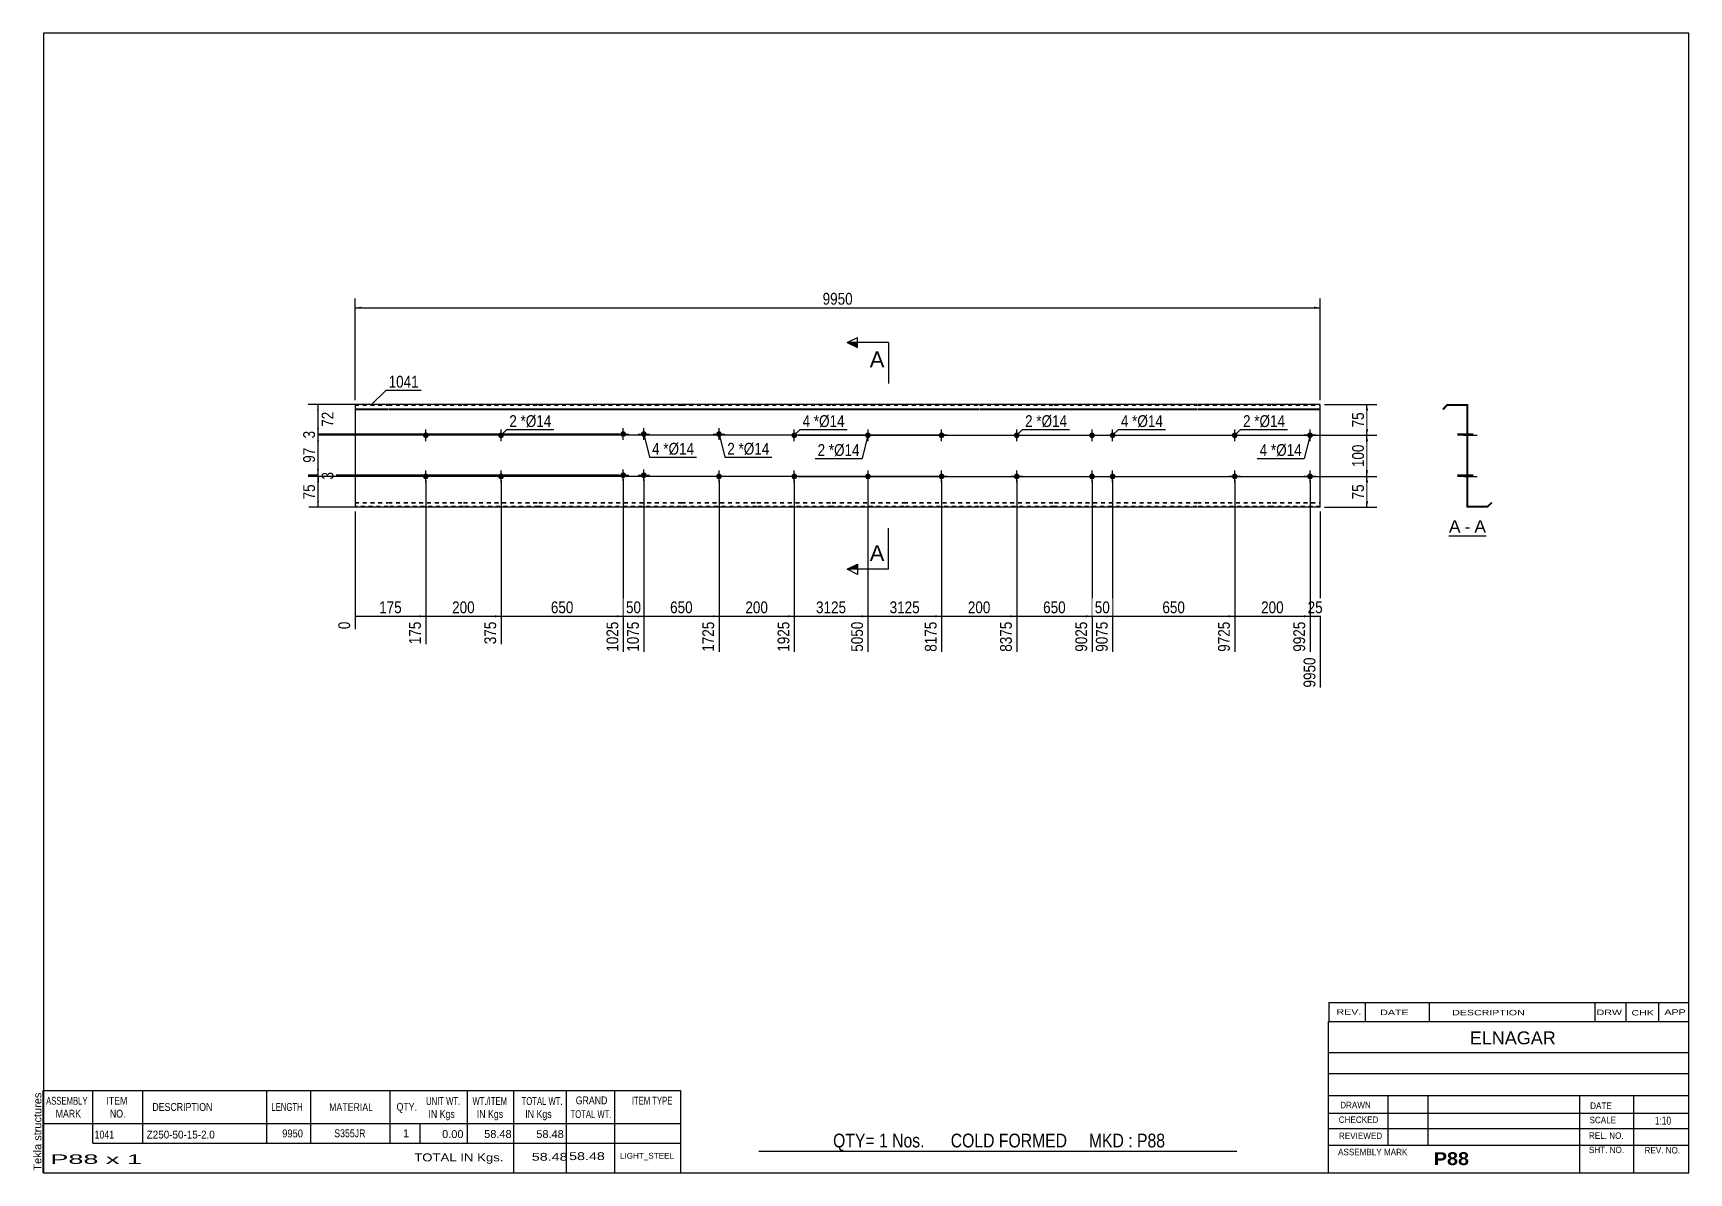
# Model space of a CAD drawing. Header units: millimetres. Extents: x -78 to 324, y -174 to 103.
import ezdxf

# ---------------------------------------------------------------- set-up
doc = ezdxf.new("R2010")
doc.units = ezdxf.units.MM
doc.linetypes.add('DXK_LINE_DOT1', pattern=[1.8814, 0.9407, -0.9407])
doc.styles.add('Arial', font='ARIAL.TTF', dxfattribs={"height": 0.2})
doc.styles.add('Arial Bold', font='ARIALBD.TTF', dxfattribs={"height": 0.2})
doc.styles.add('Arial Narrow', font='ARIALN.TTF', dxfattribs={"height": 0.2})

# ---------------------------------------------------------------- blocks, each defined once
blk = doc.blocks.new('Unknown-629082301-1939')
at = {"color": 5, "linetype": 'Continuous'}
for p, q in [((324.25, 102.75), (-75.75, 102.75)), ((-75.75, 102.75), (-75.75, -174.25)), ((324.25, -174.25), (324.25, 102.75)), ((-75.75, -174.25), (324.25, -174.25))]:
    blk.add_line(p, q, dxfattribs=at)
at = {"color": 174, "linetype": 'Continuous', "style": 'Arial'}
blk.add_text('Tekla structures', height=1.9102, rotation=90, dxfattribs=at).set_placement((-76.25, -173.75))
blk = doc.blocks.new('Unknown-629082301-12 - 1239')
at = {"color": 7, "linetype": 'Continuous'}
blk.add_line((265.9, -19.45), (274.93, -19.45), dxfattribs=at)
at = {"color": 0, "linetype": 'Continuous'}
blk.add_wipeout([(268.74, -18.7), (268.74, -15.5), (265.9, -15.5), (265.9, -18.7)], dxfattribs=at)
blk.add_wipeout([(271.13, -18.7), (271.13, -15.5), (269.7, -15.5), (269.7, -18.7)], dxfattribs=at)
at = {"color": 96, "linetype": 'Continuous', "style": 'Arial'}
blk.add_text('A', height=3.06, dxfattribs=at).set_placement((265.9, -18.7))
at = {"color": 0, "linetype": 'Continuous'}
blk.add_wipeout([(274.93, -18.7), (274.93, -15.5), (272.09, -15.5), (272.09, -18.7)], dxfattribs=at)
at = {"color": 96, "linetype": 'Continuous', "style": 'Arial'}
for s, p in [('A', (272.09, -18.7)), ('-', (269.7, -18.7))]:
    blk.add_text(s, height=3.06, dxfattribs=at).set_placement(p)
blk = doc.blocks.new('Bolt-629082301-1223 - 1203')
at = {"linetype": 'Continuous'}
blk.add_hatch(color=3, dxfattribs=at).paths.add_polyline_path([(160.16, 5, -1), (161.56, 5, -1)])
at = {"color": 3, "linetype": 'Continuous'}
for p, q in [((159.46, 5), (162.26, 5)), ((160.86, 3.6), (160.86, 6.4))]:
    blk.add_line(p, q, dxfattribs=at)
blk = doc.blocks.new('Part-629082301-1218 - 1203')
at = {"color": 2, "linetype": 'Continuous'}
for p, q in [((8, 12.5), (0, 12.5)), ((0, 12.5), (0, -12.5)), ((26.29, 12.5), (8.1, 12.5)), ((44.59, 12.5), (26.39, 12.5)), ((79.28, 12.5), (44.69, 12.5)), ((97.58, 12.5), (79.38, 12.5)), ((115.87, 12.5), (97.68, 12.5)), ((133.37, 12.5), (115.97, 12.5)), ((151.67, 12.5), (133.47, 12.5)), ((169.96, 12.5), (151.77, 12.5)), ((204.66, 12.5), (170.06, 12.5)), ((222.95, 12.5), (204.76, 12.5)), ((234.65, 12.5), (223.05, 12.5)), ((234.65, -12.5), (234.65, 12.5)), ((0, 11.44), (8, 11.44)), ((0, 11.3), (8, 11.3)), ((8.1, 11.44), (26.29, 11.44)), ((8.1, 11.3), (26.29, 11.3)), ((26.39, 11.44), (44.59, 11.44)), ((26.39, 11.3), (44.59, 11.3)), ((44.69, 11.44), (79.28, 11.44)), ((44.69, 11.3), (79.28, 11.3)), ((79.38, 11.44), (97.58, 11.44)), ((79.38, 11.3), (97.58, 11.3)), ((97.68, 11.44), (115.87, 11.44)), ((97.68, 11.3), (115.87, 11.3)), ((115.97, 11.44), (133.37, 11.44)), ((115.97, 11.3), (133.37, 11.3)), ((133.47, 11.44), (151.67, 11.44)), ((133.47, 11.3), (151.67, 11.3)), ((151.77, 11.44), (169.96, 11.44)), ((151.77, 11.3), (169.96, 11.3)), ((170.06, 11.44), (204.66, 11.44)), ((170.06, 11.3), (204.66, 11.3)), ((204.76, 11.44), (222.95, 11.44)), ((204.76, 11.3), (222.95, 11.3)), ((223.05, 11.44), (234.65, 11.44)), ((223.05, 11.3), (234.65, 11.3)), ((8, -12.5), (0, -12.5)), ((26.29, -12.5), (8.1, -12.5)), ((44.59, -12.5), (26.39, -12.5)), ((79.28, -12.5), (44.69, -12.5)), ((97.58, -12.5), (79.38, -12.5)), ((115.87, -12.5), (97.68, -12.5)), ((133.37, -12.5), (115.97, -12.5)), ((151.67, -12.5), (133.47, -12.5)), ((169.96, -12.5), (151.77, -12.5)), ((204.66, -12.5), (170.06, -12.5)), ((222.95, -12.5), (204.76, -12.5)), ((234.65, -12.5), (223.05, -12.5))]:
    blk.add_line(p, q, dxfattribs=at)
at = {"color": 7, "linetype": 'DXK_LINE_DOT1'}
for p, q in [((0, 12.3), (8, 12.3)), ((8.1, 12.3), (26.29, 12.3)), ((26.39, 12.3), (44.59, 12.3)), ((44.69, 12.3), (79.28, 12.3)), ((79.38, 12.3), (97.58, 12.3)), ((97.68, 12.3), (115.87, 12.3)), ((115.97, 12.3), (133.37, 12.3)), ((133.47, 12.3), (151.67, 12.3)), ((151.77, 12.3), (169.96, 12.3)), ((170.06, 12.3), (204.66, 12.3)), ((204.76, 12.3), (222.95, 12.3)), ((223.05, 12.3), (234.65, 12.3)), ((0, -11.3), (8, -11.3)), ((0, -11.44), (8, -11.44)), ((8.1, -11.3), (26.29, -11.3)), ((8.1, -11.44), (26.29, -11.44)), ((26.39, -11.3), (44.59, -11.3)), ((26.39, -11.44), (44.59, -11.44)), ((44.69, -11.3), (79.28, -11.3)), ((44.69, -11.44), (79.28, -11.44)), ((79.38, -11.3), (97.58, -11.3)), ((79.38, -11.44), (97.58, -11.44)), ((97.68, -11.3), (115.87, -11.3)), ((97.68, -11.44), (115.87, -11.44)), ((115.97, -11.3), (133.37, -11.3)), ((115.97, -11.44), (133.37, -11.44)), ((133.47, -11.3), (151.67, -11.3)), ((133.47, -11.44), (151.67, -11.44)), ((151.77, -11.3), (169.96, -11.3)), ((151.77, -11.44), (169.96, -11.44)), ((170.06, -11.3), (204.66, -11.3)), ((170.06, -11.44), (204.66, -11.44)), ((204.76, -11.3), (222.95, -11.3)), ((204.76, -11.44), (222.95, -11.44)), ((223.05, -11.3), (234.65, -11.3)), ((223.05, -11.44), (234.65, -11.44)), ((8, -12.3), (0, -12.3)), ((26.29, -12.3), (8.1, -12.3)), ((44.59, -12.3), (26.39, -12.3)), ((79.28, -12.3), (44.69, -12.3)), ((97.58, -12.3), (79.38, -12.3)), ((115.87, -12.3), (97.68, -12.3)), ((133.37, -12.3), (115.97, -12.3)), ((151.67, -12.3), (133.47, -12.3)), ((169.96, -12.3), (151.77, -12.3)), ((204.66, -12.3), (170.06, -12.3)), ((222.95, -12.3), (204.76, -12.3)), ((234.65, -12.3), (223.05, -12.3))]:
    blk.add_line(p, q, dxfattribs=at)
blk = doc.blocks.new('Bolt-629082301-1219 - 1203')
at = {"linetype": 'Continuous'}
for points in [[(178.46, 5, -1), (179.86, 5, -1)], [(183.46, 5, -1), (184.86, 5, -1)], [(178.46, -5, -1), (179.86, -5, -1)], [(183.46, -5, -1), (184.86, -5, -1)]]:
    blk.add_hatch(color=3, dxfattribs=at).paths.add_polyline_path(points)
at = {"color": 3, "linetype": 'Continuous'}
for p, q in [((177.76, 5), (180.56, 5)), ((179.16, 3.6), (179.16, 6.4)), ((182.76, 5), (185.56, 5)), ((184.16, 3.6), (184.16, 6.4)), ((179.16, -6.4), (179.16, -3.6)), ((184.16, -6.4), (184.16, -3.6)), ((177.76, -5), (180.56, -5)), ((182.76, -5), (185.56, -5))]:
    blk.add_line(p, q, dxfattribs=at)
blk = doc.blocks.new('Bolt-629082301-1220 - 1203')
at = {"linetype": 'Continuous'}
blk.add_hatch(color=3, dxfattribs=at).paths.add_polyline_path([(160.16, -5, -1), (161.56, -5, -1)])
at = {"color": 3, "linetype": 'Continuous'}
for p, q in [((160.86, -6.4), (160.86, -3.6)), ((162.26, -5), (159.46, -5))]:
    blk.add_line(p, q, dxfattribs=at)
blk = doc.blocks.new('Bolt-629082301-1221 - 1203')
at = {"linetype": 'Continuous'}
blk.add_hatch(color=3, dxfattribs=at).paths.add_polyline_path([(213.15, -5, -1), (214.55, -5, -1)])
at = {"color": 3, "linetype": 'Continuous'}
for p, q in [((213.85, -6.4), (213.85, -3.6)), ((215.25, -5), (212.45, -5))]:
    blk.add_line(p, q, dxfattribs=at)
blk = doc.blocks.new('Bolt-629082301-1222 - 1203')
at = {"linetype": 'Continuous'}
blk.add_hatch(color=3, dxfattribs=at).paths.add_polyline_path([(213.15, 5, -1), (214.55, 5, -1)])
at = {"color": 3, "linetype": 'Continuous'}
for p, q in [((212.45, 5), (215.25, 5)), ((213.85, 3.6), (213.85, 6.4))]:
    blk.add_line(p, q, dxfattribs=at)
blk = doc.blocks.new('Bolt-629082301-1224 - 1203')
at = {"linetype": 'Continuous'}
for points in [[(141.87, -5, -1), (143.27, -5, -1)], [(231.45, -5, -1), (232.85, -5, -1)]]:
    blk.add_hatch(color=3, dxfattribs=at).paths.add_polyline_path(points)
at = {"color": 3, "linetype": 'Continuous'}
for p, q in [((142.57, -6.4), (142.57, -3.6)), ((232.15, -6.4), (232.15, -3.6)), ((143.97, -5), (141.17, -5)), ((233.55, -5), (230.75, -5))]:
    blk.add_line(p, q, dxfattribs=at)
blk = doc.blocks.new('Bolt-629082301-1225 - 1203')
at = {"linetype": 'Continuous'}
for points in [[(141.87, 5, -1), (143.27, 5, -1)], [(231.45, 5, -1), (232.85, 5, -1)]]:
    blk.add_hatch(color=3, dxfattribs=at).paths.add_polyline_path(points)
at = {"color": 3, "linetype": 'Continuous'}
for p, q in [((143.97, 5), (141.17, 5)), ((142.57, 3.6), (142.57, 6.4)), ((233.55, 5), (230.75, 5)), ((232.15, 3.6), (232.15, 6.4))]:
    blk.add_line(p, q, dxfattribs=at)
blk = doc.blocks.new('Bolt-629082301-1226 - 1203')
at = {"linetype": 'Continuous'}
for points in [[(16.5, 5, -1), (17.9, 5, -1)], [(106.08, 5, -1), (107.48, 5, -1)]]:
    blk.add_hatch(color=3, dxfattribs=at).paths.add_polyline_path(points)
at = {"color": 3, "linetype": 'Continuous'}
for p, q in [((18.6, 5), (15.8, 5)), ((17.2, 3.6), (17.2, 6.4)), ((108.18, 5), (105.38, 5)), ((106.78, 3.6), (106.78, 6.4))]:
    blk.add_line(p, q, dxfattribs=at)
blk = doc.blocks.new('Bolt-629082301-1227 - 1203')
at = {"linetype": 'Continuous'}
for points in [[(16.5, -5, -1), (17.9, -5, -1)], [(106.08, -5, -1), (107.48, -5, -1)]]:
    blk.add_hatch(color=3, dxfattribs=at).paths.add_polyline_path(points)
at = {"color": 3, "linetype": 'Continuous'}
for p, q in [((17.2, -6.4), (17.2, -3.6)), ((106.78, -6.4), (106.78, -3.6)), ((18.6, -5), (15.8, -5)), ((108.18, -5), (105.38, -5))]:
    blk.add_line(p, q, dxfattribs=at)
blk = doc.blocks.new('Bolt-629082301-1228 - 1203')
at = {"linetype": 'Continuous'}
for points in [[(125.37, 5, -1), (123.97, 5, -1)], [(125.37, -5, -1), (123.97, -5, -1)]]:
    blk.add_hatch(color=3, dxfattribs=at).paths.add_polyline_path(points)
at = {"color": 3, "linetype": 'Continuous'}
for p, q in [((126.07, 5), (123.27, 5)), ((124.67, 6.4), (124.67, 3.6)), ((124.67, -3.6), (124.67, -6.4)), ((126.07, -5), (123.27, -5))]:
    blk.add_line(p, q, dxfattribs=at)
blk = doc.blocks.new('Bolt-629082301-1229 - 1203')
at = {"linetype": 'Continuous'}
for points in [[(64.49, 5.3, -1), (65.89, 5.3, -1)], [(69.49, 5.3, -1), (70.89, 5.3, -1)], [(64.49, -4.7, -1), (65.89, -4.7, -1)], [(69.49, -4.7, -1), (70.89, -4.7, -1)]]:
    blk.add_hatch(color=3, dxfattribs=at).paths.add_polyline_path(points)
at = {"color": 3, "linetype": 'Continuous'}
for p, q in [((63.79, 5.3), (66.59, 5.3)), ((65.19, 3.9), (65.19, 6.7)), ((68.79, 5.3), (71.59, 5.3)), ((70.19, 3.9), (70.19, 6.7)), ((65.19, -6.1), (65.19, -3.3)), ((70.19, -6.1), (70.19, -3.3)), ((63.79, -4.7), (66.59, -4.7)), ((68.79, -4.7), (71.59, -4.7))]:
    blk.add_line(p, q, dxfattribs=at)
blk = doc.blocks.new('Bolt-629082301-1230 - 1203')
at = {"linetype": 'Continuous'}
blk.add_hatch(color=3, dxfattribs=at).paths.add_polyline_path([(87.78, 5.3, -1), (89.18, 5.3, -1)])
at = {"color": 3, "linetype": 'Continuous'}
for p, q in [((87.08, 5.3), (89.88, 5.3)), ((88.48, 3.9), (88.48, 6.7))]:
    blk.add_line(p, q, dxfattribs=at)
blk = doc.blocks.new('Bolt-629082301-1231 - 1203')
at = {"linetype": 'Continuous'}
blk.add_hatch(color=3, dxfattribs=at).paths.add_polyline_path([(87.78, -5, -1), (89.18, -5, -1)])
at = {"color": 3, "linetype": 'Continuous'}
for p, q in [((88.48, -6.4), (88.48, -3.6)), ((89.88, -5), (87.08, -5))]:
    blk.add_line(p, q, dxfattribs=at)
blk = doc.blocks.new('Bolt-629082301-1232 - 1203')
at = {"linetype": 'Continuous'}
blk.add_hatch(color=3, dxfattribs=at).paths.add_polyline_path([(34.79, -5, -1), (36.19, -5, -1)])
at = {"color": 3, "linetype": 'Continuous'}
for p, q in [((35.49, -6.4), (35.49, -3.6)), ((36.89, -5), (34.09, -5))]:
    blk.add_line(p, q, dxfattribs=at)
blk = doc.blocks.new('Bolt-629082301-1233 - 1203')
at = {"linetype": 'Continuous'}
blk.add_hatch(color=3, dxfattribs=at).paths.add_polyline_path([(34.79, 5, -1), (36.19, 5, -1)])
at = {"color": 3, "linetype": 'Continuous'}
for p, q in [((36.89, 5), (34.09, 5)), ((35.49, 3.6), (35.49, 6.4))]:
    blk.add_line(p, q, dxfattribs=at)
blk = doc.blocks.new('Part-629082301-1241 - 1239')
at = {"color": 2, "linetype": 'Continuous'}
for p, q in [((265.51, 12.5), (264.45, 11.44)), ((265.6, 12.3), (264.6, 11.3)), ((265.51, 12.5), (270.51, 12.5)), ((265.6, 12.3), (270.31, 12.3)), ((270.31, 12.3), (270.31, -12.5)), ((270.51, -12.3), (270.51, 12.5)), ((264.45, 11.44), (264.6, 11.3)), ((275.23, -12.3), (276.23, -11.3)), ((275.31, -12.5), (276.38, -11.44)), ((276.38, -11.44), (276.23, -11.3)), ((275.31, -12.5), (270.31, -12.5)), ((275.23, -12.3), (270.51, -12.3))]:
    blk.add_line(p, q, dxfattribs=at)
blk = doc.blocks.new('Bolt-629082301-1242 - 1239')
at = {"linetype": 'Continuous'}
for points in [[(270.31, 5.7), (270.31, 4.3), (270.51, 4.3), (270.51, 5.7)], [(270.31, 5.7), (270.31, 4.3), (270.51, 4.3), (270.51, 5.7)], [(270.31, -4.3), (270.31, -5.7), (270.51, -5.7), (270.51, -4.3)], [(270.31, -4.3), (270.31, -5.7), (270.51, -5.7), (270.51, -4.3)]]:
    blk.add_hatch(color=3, dxfattribs=at).paths.add_polyline_path(points)
at = {"color": 3, "linetype": 'Continuous'}
for p, q in [((271.81, 5), (268.01, 5)), ((271.81, 5), (268.01, 5)), ((270.51, 5.7), (270.31, 5.7)), ((270.51, 5.7), (270.31, 5.7)), ((270.51, 4.3), (270.31, 4.3)), ((270.51, 4.3), (270.31, 4.3)), ((271.81, -5), (268.01, -5)), ((271.81, -5), (268.01, -5)), ((270.51, -4.3), (270.31, -4.3)), ((270.51, -4.3), (270.31, -4.3)), ((270.51, -5.7), (270.31, -5.7)), ((270.51, -5.7), (270.31, -5.7))]:
    blk.add_line(p, q, dxfattribs=at)
blk = doc.blocks.new('Bolt-629082301-1243 - 1239')
at = {"linetype": 'Continuous'}
blk.add_hatch(color=3, dxfattribs=at).paths.add_polyline_path([(270.31, -4.3), (270.31, -5.7), (270.51, -5.7), (270.51, -4.3)])
at = {"color": 3, "linetype": 'Continuous'}
for p, q in [((269.51, -5), (272.81, -5)), ((270.31, -4.3), (270.51, -4.3)), ((270.31, -5.7), (270.51, -5.7))]:
    blk.add_line(p, q, dxfattribs=at)
blk = doc.blocks.new('Bolt-629082301-1244 - 1239')
at = {"linetype": 'Continuous'}
blk.add_hatch(color=3, dxfattribs=at).paths.add_polyline_path([(270.31, -4.3), (270.31, -5.7), (270.51, -5.7), (270.51, -4.3)])
at = {"color": 3, "linetype": 'Continuous'}
for p, q in [((269.51, -5), (272.81, -5)), ((270.31, -4.3), (270.51, -4.3)), ((270.31, -5.7), (270.51, -5.7))]:
    blk.add_line(p, q, dxfattribs=at)
blk = doc.blocks.new('Bolt-629082301-1245 - 1239')
at = {"linetype": 'Continuous'}
blk.add_hatch(color=3, dxfattribs=at).paths.add_polyline_path([(270.31, 5.7), (270.31, 4.3), (270.51, 4.3), (270.51, 5.7)])
at = {"color": 3, "linetype": 'Continuous'}
for p, q in [((271.46, 5), (268.16, 5)), ((270.51, 5.7), (270.31, 5.7)), ((270.51, 4.3), (270.31, 4.3))]:
    blk.add_line(p, q, dxfattribs=at)
blk = doc.blocks.new('Bolt-629082301-1246 - 1239')
at = {"linetype": 'Continuous'}
blk.add_hatch(color=3, dxfattribs=at).paths.add_polyline_path([(270.31, 5.7), (270.31, 4.3), (270.51, 4.3), (270.51, 5.7)])
at = {"color": 3, "linetype": 'Continuous'}
for p, q in [((271.46, 5), (268.16, 5)), ((270.51, 5.7), (270.31, 5.7)), ((270.51, 4.3), (270.31, 4.3))]:
    blk.add_line(p, q, dxfattribs=at)
blk = doc.blocks.new('Bolt-629082301-1247 - 1239')
at = {"linetype": 'Continuous'}
blk.add_hatch(color=3, dxfattribs=at).paths.add_polyline_path([(270.31, -4.3), (270.31, -5.7), (270.51, -5.7), (270.51, -4.3)])
blk.add_hatch(color=3, dxfattribs=at).paths.add_polyline_path([(270.31, -4.3), (270.31, -5.7), (270.51, -5.7), (270.51, -4.3)])
at = {"color": 3, "linetype": 'Continuous'}
for p, q in [((269.51, -5), (272.81, -5)), ((269.51, -5), (272.81, -5)), ((270.31, -4.3), (270.51, -4.3)), ((270.31, -4.3), (270.51, -4.3)), ((270.31, -5.7), (270.51, -5.7)), ((270.31, -5.7), (270.51, -5.7))]:
    blk.add_line(p, q, dxfattribs=at)
blk = doc.blocks.new('Bolt-629082301-1248 - 1239')
at = {"linetype": 'Continuous'}
blk.add_hatch(color=3, dxfattribs=at).paths.add_polyline_path([(270.31, 5.7), (270.31, 4.3), (270.51, 4.3), (270.51, 5.7)])
blk.add_hatch(color=3, dxfattribs=at).paths.add_polyline_path([(270.31, 5.7), (270.31, 4.3), (270.51, 4.3), (270.51, 5.7)])
at = {"color": 3, "linetype": 'Continuous'}
for p, q in [((269.51, 5), (272.81, 5)), ((269.51, 5), (272.81, 5)), ((270.31, 5.7), (270.51, 5.7)), ((270.31, 5.7), (270.51, 5.7)), ((270.31, 4.3), (270.51, 4.3)), ((270.31, 4.3), (270.51, 4.3))]:
    blk.add_line(p, q, dxfattribs=at)
blk = doc.blocks.new('Bolt-629082301-1249 - 1239')
at = {"linetype": 'Continuous'}
blk.add_hatch(color=3, dxfattribs=at).paths.add_polyline_path([(270.31, 5.7), (270.31, 4.3), (270.51, 4.3), (270.51, 5.7)])
blk.add_hatch(color=3, dxfattribs=at).paths.add_polyline_path([(270.31, 5.7), (270.31, 4.3), (270.51, 4.3), (270.51, 5.7)])
at = {"color": 3, "linetype": 'Continuous'}
for p, q in [((269.49, 5), (272.79, 5)), ((269.49, 5), (272.79, 5)), ((270.31, 5.7), (270.51, 5.7)), ((270.31, 5.7), (270.51, 5.7)), ((270.31, 4.3), (270.51, 4.3)), ((270.31, 4.3), (270.51, 4.3))]:
    blk.add_line(p, q, dxfattribs=at)
blk = doc.blocks.new('Bolt-629082301-1250 - 1239')
at = {"linetype": 'Continuous'}
blk.add_hatch(color=3, dxfattribs=at).paths.add_polyline_path([(270.31, -4.3), (270.31, -5.7), (270.51, -5.7), (270.51, -4.3)])
blk.add_hatch(color=3, dxfattribs=at).paths.add_polyline_path([(270.31, -4.3), (270.31, -5.7), (270.51, -5.7), (270.51, -4.3)])
at = {"color": 3, "linetype": 'Continuous'}
for p, q in [((269.49, -5), (272.79, -5)), ((269.49, -5), (272.79, -5)), ((270.31, -4.3), (270.51, -4.3)), ((270.31, -4.3), (270.51, -4.3)), ((270.31, -5.7), (270.51, -5.7)), ((270.31, -5.7), (270.51, -5.7))]:
    blk.add_line(p, q, dxfattribs=at)
blk = doc.blocks.new('Bolt-629082301-1251 - 1239')
at = {"linetype": 'Continuous'}
for points in [[(270.51, 4.3), (270.51, 5.7), (270.31, 5.7), (270.31, 4.3)], [(270.51, -5.7), (270.51, -4.3), (270.31, -4.3), (270.31, -5.7)]]:
    blk.add_hatch(color=3, dxfattribs=at).paths.add_polyline_path(points)
at = {"color": 3, "linetype": 'Continuous'}
for p, q in [((270.51, 5), (268.31, 5)), ((270.51, 5.7), (270.31, 5.7)), ((270.51, 4.3), (270.31, 4.3)), ((270.51, -5), (268.31, -5)), ((270.51, -4.3), (270.31, -4.3)), ((270.51, -5.7), (270.31, -5.7))]:
    blk.add_line(p, q, dxfattribs=at)
blk = doc.blocks.new('Bolt-629082301-1252 - 1239')
at = {"linetype": 'Continuous'}
for points in [[(270.31, 6), (270.31, 4.6), (270.51, 4.6), (270.51, 6)], [(270.31, 6), (270.31, 4.6), (270.51, 4.6), (270.51, 6)], [(270.31, -4), (270.31, -5.4), (270.51, -5.4), (270.51, -4)], [(270.31, -4), (270.31, -5.4), (270.51, -5.4), (270.51, -4)]]:
    blk.add_hatch(color=3, dxfattribs=at).paths.add_polyline_path(points)
at = {"color": 3, "linetype": 'Continuous'}
for p, q in [((271.84, 5.3), (268.04, 5.3)), ((271.84, 5.3), (268.04, 5.3)), ((270.51, 6), (270.31, 6)), ((270.51, 6), (270.31, 6)), ((270.51, 4.6), (270.31, 4.6)), ((270.51, 4.6), (270.31, 4.6)), ((270.51, -4), (270.31, -4)), ((270.51, -4), (270.31, -4)), ((271.84, -4.7), (268.04, -4.7)), ((271.84, -4.7), (268.04, -4.7)), ((270.51, -5.4), (270.31, -5.4)), ((270.51, -5.4), (270.31, -5.4))]:
    blk.add_line(p, q, dxfattribs=at)
blk = doc.blocks.new('Bolt-629082301-1253 - 1239')
at = {"linetype": 'Continuous'}
blk.add_hatch(color=3, dxfattribs=at).paths.add_polyline_path([(270.31, 6), (270.31, 4.6), (270.51, 4.6), (270.51, 6)])
at = {"color": 3, "linetype": 'Continuous'}
for p, q in [((271.49, 5.3), (268.19, 5.3)), ((270.51, 6), (270.31, 6)), ((270.51, 4.6), (270.31, 4.6))]:
    blk.add_line(p, q, dxfattribs=at)
blk = doc.blocks.new('Bolt-629082301-1254 - 1239')
at = {"linetype": 'Continuous'}
blk.add_hatch(color=3, dxfattribs=at).paths.add_polyline_path([(270.31, -4.3), (270.31, -5.7), (270.51, -5.7), (270.51, -4.3)])
at = {"color": 3, "linetype": 'Continuous'}
for p, q in [((269.49, -5), (272.79, -5)), ((270.31, -4.3), (270.51, -4.3)), ((270.31, -5.7), (270.51, -5.7))]:
    blk.add_line(p, q, dxfattribs=at)
blk = doc.blocks.new('Bolt-629082301-1255 - 1239')
at = {"linetype": 'Continuous'}
blk.add_hatch(color=3, dxfattribs=at).paths.add_polyline_path([(270.31, -4.3), (270.31, -5.7), (270.51, -5.7), (270.51, -4.3)])
at = {"color": 3, "linetype": 'Continuous'}
for p, q in [((269.49, -5), (272.79, -5)), ((270.31, -4.3), (270.51, -4.3)), ((270.31, -5.7), (270.51, -5.7))]:
    blk.add_line(p, q, dxfattribs=at)
blk = doc.blocks.new('Bolt-629082301-1256 - 1239')
at = {"linetype": 'Continuous'}
blk.add_hatch(color=3, dxfattribs=at).paths.add_polyline_path([(270.31, 5.7), (270.31, 4.3), (270.51, 4.3), (270.51, 5.7)])
at = {"color": 3, "linetype": 'Continuous'}
for p, q in [((269.49, 5), (272.79, 5)), ((270.31, 5.7), (270.51, 5.7)), ((270.31, 4.3), (270.51, 4.3))]:
    blk.add_line(p, q, dxfattribs=at)
blk = doc.blocks.new('StraightDimension-629082301-1279 - 1203')
at = {"linetype": 'Continuous'}
blk.add_hatch(color=7, dxfattribs=at).paths.add_polyline_path([(177.66, -38.75), (179.16, -39), (177.66, -39.25)])
at = {"color": 7, "linetype": 'Continuous'}
for p, q in [((160.86, -6), (160.86, -47.61)), ((179.16, -6), (179.16, -47.61)), ((160.86, -39), (179.16, -39))]:
    blk.add_line(p, q, dxfattribs=at)
at = {"color": 0}
blk.add_wipeout([(173.35, -38.85), (173.35, -34.65), (166.67, -34.65), (166.67, -38.85)], dxfattribs=at)
at = {"color": 0, "linetype": 'Continuous'}
blk.add_wipeout([(178.56, -39.7), (174.36, -39.7), (174.36, -48.21), (178.56, -48.21)], dxfattribs=at)
at = {"color": 3, "style": 'Arial Narrow'}
blk.add_text('650', height=2.863, dxfattribs=at).set_placement((167.27, -38.25))
at = {"color": 3, "linetype": 'Continuous', "style": 'Arial Narrow'}
blk.add_text('9025', height=2.863, rotation=90.0002, dxfattribs=at).set_placement((177.96, -47.61))
blk = doc.blocks.new('StraightDimension-629082301-1348 - 1203')
at = {"linetype": 'Continuous'}
for points in [[(-9.25, 11), (-9, 12.5), (-8.75, 11)], [(-8.75, 6.8), (-9, 5.3), (-9.25, 6.8)]]:
    blk.add_hatch(color=7, dxfattribs=at).paths.add_polyline_path(points)
at = {"color": 7, "linetype": 'Continuous'}
for p, q in [((16.2, 12.5), (-11.4, 12.5)), ((-9, 5.3), (-9, 12.5)), ((64.19, 5.3), (-11.4, 5.3))]:
    blk.add_line(p, q, dxfattribs=at)
at = {"color": 0}
blk.add_wipeout([(-4.65, 11.33), (-8.85, 11.33), (-8.85, 6.47), (-4.65, 6.47)], dxfattribs=at)
at = {"color": 3, "style": 'Arial Narrow'}
blk.add_text('72', height=2.863, rotation=90.0002, dxfattribs=at).set_placement((-5.25, 7.07))
blk = doc.blocks.new('StraightDimension-629082301-1284 - 1203')
at = {"linetype": 'Continuous'}
blk.add_hatch(color=7, dxfattribs=at).paths.add_polyline_path([(86.98, -38.75), (88.48, -39), (86.98, -39.25)])
at = {"color": 7, "linetype": 'Continuous'}
for p, q in [((70.19, -5.7), (70.19, -47.61)), ((88.48, -6), (88.48, -47.61)), ((70.19, -39), (88.48, -39))]:
    blk.add_line(p, q, dxfattribs=at)
at = {"color": 0}
blk.add_wipeout([(82.68, -38.85), (82.68, -34.65), (75.99, -34.65), (75.99, -38.85)], dxfattribs=at)
at = {"color": 0, "linetype": 'Continuous'}
blk.add_wipeout([(87.88, -39.7), (83.68, -39.7), (83.68, -48.21), (87.88, -48.21)], dxfattribs=at)
at = {"color": 3, "style": 'Arial Narrow'}
blk.add_text('650', height=2.863, dxfattribs=at).set_placement((76.59, -38.25))
at = {"color": 3, "linetype": 'Continuous', "style": 'Arial Narrow'}
blk.add_text('1725', height=2.863, rotation=90.0002, dxfattribs=at).set_placement((87.28, -47.61))
blk = doc.blocks.new('StraightDimension-629082301-1283 - 1203')
at = {"linetype": 'Continuous'}
blk.add_hatch(color=7, dxfattribs=at).paths.add_polyline_path([(105.28, -38.75), (106.78, -39), (105.28, -39.25)])
at = {"color": 7, "linetype": 'Continuous'}
for p, q in [((88.48, -6), (88.48, -47.61)), ((106.78, -6), (106.78, -47.61)), ((88.48, -39), (106.78, -39))]:
    blk.add_line(p, q, dxfattribs=at)
at = {"color": 0}
blk.add_wipeout([(100.97, -38.85), (100.97, -34.65), (94.29, -34.65), (94.29, -38.85)], dxfattribs=at)
at = {"color": 0, "linetype": 'Continuous'}
blk.add_wipeout([(106.18, -39.7), (101.98, -39.7), (101.98, -48.21), (106.18, -48.21)], dxfattribs=at)
at = {"color": 3, "style": 'Arial Narrow'}
blk.add_text('200', height=2.863, dxfattribs=at).set_placement((94.89, -38.25))
at = {"color": 3, "linetype": 'Continuous', "style": 'Arial Narrow'}
blk.add_text('1925', height=2.863, rotation=90.0002, dxfattribs=at).set_placement((105.58, -47.61))
blk = doc.blocks.new('StraightDimension-629082301-1282 - 1203')
at = {"linetype": 'Continuous'}
blk.add_hatch(color=7, dxfattribs=at).paths.add_polyline_path([(123.17, -38.75), (124.67, -39), (123.17, -39.25)])
at = {"color": 7, "linetype": 'Continuous'}
for p, q in [((106.78, -6), (106.78, -47.61)), ((124.67, -6), (124.67, -47.61)), ((106.78, -39), (124.67, -39))]:
    blk.add_line(p, q, dxfattribs=at)
at = {"color": 0}
blk.add_wipeout([(119.98, -38.85), (119.98, -34.65), (111.47, -34.65), (111.47, -38.85)], dxfattribs=at)
at = {"color": 0, "linetype": 'Continuous'}
blk.add_wipeout([(124.07, -39.7), (119.87, -39.7), (119.87, -48.21), (124.07, -48.21)], dxfattribs=at)
at = {"color": 3, "style": 'Arial Narrow'}
blk.add_text('3125', height=2.863, dxfattribs=at).set_placement((112.07, -38.25))
at = {"color": 3, "linetype": 'Continuous', "style": 'Arial Narrow'}
blk.add_text('5050', height=2.863, rotation=90.0002, dxfattribs=at).set_placement((123.47, -47.61))
blk = doc.blocks.new('StraightDimension-629082301-1350 - 1203')
at = {"linetype": 'Continuous'}
for points in [[(-9.25, 3.5), (-9, 5), (-8.75, 3.5)], [(-8.75, -3.2), (-9, -4.7), (-9.25, -3.2)]]:
    blk.add_hatch(color=7, dxfattribs=at).paths.add_polyline_path(points)
at = {"color": 7, "linetype": 'Continuous'}
for p, q in [((141.57, 5), (-11.25, 5)), ((-9, -4.7), (-9, 5)), ((64.19, -4.7), (-11.25, -4.7))]:
    blk.add_line(p, q, dxfattribs=at)
at = {"color": 0}
blk.add_wipeout([(-9.15, 2.58), (-13.35, 2.58), (-13.35, -2.28), (-9.15, -2.28)], dxfattribs=at)
at = {"color": 3, "style": 'Arial Narrow'}
blk.add_text('97', height=2.863, rotation=90.0002, dxfattribs=at).set_placement((-9.75, -1.68))
blk = doc.blocks.new('StraightDimension-629082301-1286 - 1203')
at = {"linetype": 'Continuous'}
blk.add_hatch(color=7, dxfattribs=at).paths.add_polyline_path([(63.69, -38.75), (65.19, -39), (63.69, -39.25)])
at = {"color": 7, "linetype": 'Continuous'}
for p, q in [((35.49, -6), (35.49, -45.78)), ((65.19, -5.7), (65.19, -47.61)), ((35.49, -39), (65.19, -39))]:
    blk.add_line(p, q, dxfattribs=at)
at = {"color": 0}
blk.add_wipeout([(53.68, -38.85), (53.68, -34.65), (47, -34.65), (47, -38.85)], dxfattribs=at)
at = {"color": 0, "linetype": 'Continuous'}
blk.add_wipeout([(64.59, -39.7), (60.39, -39.7), (60.39, -48.21), (64.59, -48.21)], dxfattribs=at)
at = {"color": 3, "style": 'Arial Narrow'}
blk.add_text('650', height=2.863, dxfattribs=at).set_placement((47.6, -38.25))
at = {"color": 3, "linetype": 'Continuous', "style": 'Arial Narrow'}
blk.add_text('1025', height=2.863, rotation=90.0002, dxfattribs=at).set_placement((63.99, -47.61))
blk = doc.blocks.new('StraightDimension-629082301-1280 - 1203')
at = {"linetype": 'Continuous'}
blk.add_hatch(color=7, dxfattribs=at).paths.add_polyline_path([(159.36, -38.75), (160.86, -39), (159.36, -39.25)])
at = {"color": 7, "linetype": 'Continuous'}
for p, q in [((142.57, -6), (142.57, -47.61)), ((160.86, -6), (160.86, -47.61)), ((142.57, -39), (160.86, -39))]:
    blk.add_line(p, q, dxfattribs=at)
at = {"color": 0}
blk.add_wipeout([(155.06, -38.85), (155.06, -34.65), (148.37, -34.65), (148.37, -38.85)], dxfattribs=at)
at = {"color": 0, "linetype": 'Continuous'}
blk.add_wipeout([(160.26, -39.7), (156.06, -39.7), (156.06, -48.21), (160.26, -48.21)], dxfattribs=at)
at = {"color": 3, "style": 'Arial Narrow'}
blk.add_text('200', height=2.863, dxfattribs=at).set_placement((148.97, -38.25))
at = {"color": 3, "linetype": 'Continuous', "style": 'Arial Narrow'}
blk.add_text('8375', height=2.863, rotation=90.0002, dxfattribs=at).set_placement((159.66, -47.61))
blk = doc.blocks.new('StraightDimension-629082301-1275 - 1203')
at = {"linetype": 'Continuous'}
blk.add_hatch(color=7, dxfattribs=at).paths.add_polyline_path([(233.15, -38.75), (234.65, -39), (233.15, -39.25)])
at = {"color": 7, "linetype": 'Continuous'}
for p, q in [((232.15, -6), (232.15, -47.61)), ((234.65, -13.5), (234.65, -56.31)), ((232.15, -39), (234.65, -39))]:
    blk.add_line(p, q, dxfattribs=at)
at = {"color": 0}
blk.add_wipeout([(235.83, -38.85), (235.83, -34.65), (230.97, -34.65), (230.97, -38.85)], dxfattribs=at)
at = {"color": 0, "linetype": 'Continuous'}
blk.add_wipeout([(234.05, -48.4), (229.85, -48.4), (229.85, -56.91), (234.05, -56.91)], dxfattribs=at)
at = {"color": 3, "style": 'Arial Narrow'}
blk.add_text('25', height=2.863, dxfattribs=at).set_placement((231.57, -38.25))
at = {"color": 3, "linetype": 'Continuous', "style": 'Arial Narrow'}
blk.add_text('9950', height=2.863, rotation=90.0002, dxfattribs=at).set_placement((233.45, -56.31))
blk = doc.blocks.new('StraightDimension-629082301-1276 - 1203')
at = {"linetype": 'Continuous'}
blk.add_hatch(color=7, dxfattribs=at).paths.add_polyline_path([(230.65, -38.75), (232.15, -39), (230.65, -39.25)])
at = {"color": 7, "linetype": 'Continuous'}
for p, q in [((213.85, -6), (213.85, -47.61)), ((232.15, -6), (232.15, -47.61)), ((213.85, -39), (232.15, -39))]:
    blk.add_line(p, q, dxfattribs=at)
at = {"color": 0}
blk.add_wipeout([(226.34, -38.85), (226.34, -34.65), (219.66, -34.65), (219.66, -38.85)], dxfattribs=at)
at = {"color": 0, "linetype": 'Continuous'}
blk.add_wipeout([(231.55, -39.7), (227.35, -39.7), (227.35, -48.21), (231.55, -48.21)], dxfattribs=at)
at = {"color": 3, "style": 'Arial Narrow'}
blk.add_text('200', height=2.863, dxfattribs=at).set_placement((220.26, -38.25))
at = {"color": 3, "linetype": 'Continuous', "style": 'Arial Narrow'}
blk.add_text('9925', height=2.863, rotation=90.0002, dxfattribs=at).set_placement((230.95, -47.61))
blk = doc.blocks.new('StraightDimension-629082301-1277 - 1203')
at = {"linetype": 'Continuous'}
blk.add_hatch(color=7, dxfattribs=at).paths.add_polyline_path([(212.35, -38.75), (213.85, -39), (212.35, -39.25)])
at = {"color": 7, "linetype": 'Continuous'}
for p, q in [((184.16, -6), (184.16, -47.61)), ((213.85, -6), (213.85, -47.61)), ((184.16, -39), (213.85, -39))]:
    blk.add_line(p, q, dxfattribs=at)
at = {"color": 0}
blk.add_wipeout([(202.35, -38.85), (202.35, -34.65), (195.66, -34.65), (195.66, -38.85)], dxfattribs=at)
at = {"color": 0, "linetype": 'Continuous'}
blk.add_wipeout([(213.25, -39.7), (209.05, -39.7), (209.05, -48.21), (213.25, -48.21)], dxfattribs=at)
at = {"color": 3, "style": 'Arial Narrow'}
blk.add_text('650', height=2.863, dxfattribs=at).set_placement((196.26, -38.25))
at = {"color": 3, "linetype": 'Continuous', "style": 'Arial Narrow'}
blk.add_text('9725', height=2.863, rotation=90.0002, dxfattribs=at).set_placement((212.65, -47.61))
blk = doc.blocks.new('StraightDimension-629082301-1349 - 1203')
at = {"linetype": 'Continuous'}
for points in [[(-8.75, 6.8), (-9, 5.3), (-9.25, 6.8)], [(-9.25, 3.5), (-9, 5), (-8.75, 3.5)]]:
    blk.add_hatch(color=7, dxfattribs=at).paths.add_polyline_path(points)
at = {"color": 7, "linetype": 'Continuous'}
for p, q in [((64.19, 5.3), (-11.25, 5.3)), ((141.57, 5), (-11.25, 5)), ((-9, 5), (-9, 5.3))]:
    blk.add_line(p, q, dxfattribs=at)
at = {"color": 0}
blk.add_wipeout([(-9.15, 6.66), (-13.35, 6.66), (-13.35, 3.64), (-9.15, 3.64)], dxfattribs=at)
at = {"color": 3, "style": 'Arial Narrow'}
blk.add_text('3', height=2.86, rotation=90.0002, dxfattribs=at).set_placement((-9.75, 4.24))
blk = doc.blocks.new('StraightDimension-629082301-1285 - 1203')
at = {"linetype": 'Continuous'}
blk.add_hatch(color=7, dxfattribs=at).paths.add_polyline_path([(68.69, -38.75), (70.19, -39), (68.69, -39.25)])
at = {"color": 7, "linetype": 'Continuous'}
for p, q in [((65.19, -5.7), (65.19, -47.61)), ((70.19, -5.7), (70.19, -47.61)), ((65.19, -39), (70.19, -39))]:
    blk.add_line(p, q, dxfattribs=at)
at = {"color": 0}
blk.add_wipeout([(70.12, -38.85), (70.12, -34.65), (65.26, -34.65), (65.26, -38.85)], dxfattribs=at)
at = {"color": 0, "linetype": 'Continuous'}
blk.add_wipeout([(69.59, -39.7), (65.39, -39.7), (65.39, -48.21), (69.59, -48.21)], dxfattribs=at)
at = {"color": 3, "style": 'Arial Narrow'}
blk.add_text('50', height=2.863, dxfattribs=at).set_placement((65.86, -38.25))
at = {"color": 3, "linetype": 'Continuous', "style": 'Arial Narrow'}
blk.add_text('1075', height=2.863, rotation=90.0002, dxfattribs=at).set_placement((68.99, -47.61))
blk = doc.blocks.new('StraightDimension-629082301-1278 - 1203')
at = {"linetype": 'Continuous'}
blk.add_hatch(color=7, dxfattribs=at).paths.add_polyline_path([(182.66, -38.75), (184.16, -39), (182.66, -39.25)])
at = {"color": 7, "linetype": 'Continuous'}
for p, q in [((179.16, -6), (179.16, -47.61)), ((184.16, -6), (184.16, -47.61)), ((179.16, -39), (184.16, -39))]:
    blk.add_line(p, q, dxfattribs=at)
at = {"color": 0}
blk.add_wipeout([(184.09, -38.85), (184.09, -34.65), (179.23, -34.65), (179.23, -38.85)], dxfattribs=at)
at = {"color": 0, "linetype": 'Continuous'}
blk.add_wipeout([(183.56, -39.7), (179.36, -39.7), (179.36, -48.21), (183.56, -48.21)], dxfattribs=at)
at = {"color": 3, "style": 'Arial Narrow'}
blk.add_text('50', height=2.863, dxfattribs=at).set_placement((179.83, -38.25))
at = {"color": 3, "linetype": 'Continuous', "style": 'Arial Narrow'}
blk.add_text('9075', height=2.863, rotation=90.0002, dxfattribs=at).set_placement((182.96, -47.61))
blk = doc.blocks.new('StraightDimension-629082301-1281 - 1203')
at = {"linetype": 'Continuous'}
blk.add_hatch(color=7, dxfattribs=at).paths.add_polyline_path([(141.07, -38.75), (142.57, -39), (141.07, -39.25)])
at = {"color": 7, "linetype": 'Continuous'}
for p, q in [((124.67, -6), (124.67, -47.61)), ((142.57, -6), (142.57, -47.61)), ((124.67, -39), (142.57, -39))]:
    blk.add_line(p, q, dxfattribs=at)
at = {"color": 0}
blk.add_wipeout([(137.88, -38.85), (137.88, -34.65), (129.36, -34.65), (129.36, -38.85)], dxfattribs=at)
at = {"color": 0, "linetype": 'Continuous'}
blk.add_wipeout([(141.97, -39.7), (137.77, -39.7), (137.77, -48.21), (141.97, -48.21)], dxfattribs=at)
at = {"color": 3, "style": 'Arial Narrow'}
blk.add_text('3125', height=2.863, dxfattribs=at).set_placement((129.96, -38.25))
at = {"color": 3, "linetype": 'Continuous', "style": 'Arial Narrow'}
blk.add_text('8175', height=2.863, rotation=90.0002, dxfattribs=at).set_placement((141.37, -47.61))
blk = doc.blocks.new('StraightDimension-629082301-1351 - 1203')
at = {"linetype": 'Continuous'}
for points in [[(-8.75, -3.2), (-9, -4.7), (-9.25, -3.2)], [(-9.25, -6.5), (-9, -5), (-8.75, -6.5)]]:
    blk.add_hatch(color=7, dxfattribs=at).paths.add_polyline_path(points)
at = {"color": 7, "linetype": 'Continuous'}
for p, q in [((64.19, -4.7), (-11.4, -4.7)), ((141.57, -5), (-11.4, -5)), ((-9, -5), (-9, -4.7))]:
    blk.add_line(p, q, dxfattribs=at)
at = {"color": 0}
blk.add_wipeout([(-4.65, -3.34), (-8.85, -3.34), (-8.85, -6.36), (-4.65, -6.36)], dxfattribs=at)
at = {"color": 3, "style": 'Arial Narrow'}
blk.add_text('3', height=2.86, rotation=90.0002, dxfattribs=at).set_placement((-5.25, -5.76))
blk = doc.blocks.new('StraightDimension-629082301-1287 - 1203')
at = {"linetype": 'Continuous'}
blk.add_hatch(color=7, dxfattribs=at).paths.add_polyline_path([(33.99, -38.75), (35.49, -39), (33.99, -39.25)])
at = {"color": 7, "linetype": 'Continuous'}
for p, q in [((17.2, -6), (17.2, -45.78)), ((35.49, -6), (35.49, -45.78)), ((17.2, -39), (35.49, -39))]:
    blk.add_line(p, q, dxfattribs=at)
at = {"color": 0}
blk.add_wipeout([(29.69, -38.85), (29.69, -34.65), (23, -34.65), (23, -38.85)], dxfattribs=at)
at = {"color": 0, "linetype": 'Continuous'}
blk.add_wipeout([(34.89, -39.7), (30.69, -39.7), (30.69, -46.38), (34.89, -46.38)], dxfattribs=at)
at = {"color": 3, "style": 'Arial Narrow'}
blk.add_text('200', height=2.863, dxfattribs=at).set_placement((23.6, -38.25))
at = {"color": 3, "linetype": 'Continuous', "style": 'Arial Narrow'}
blk.add_text('375', height=2.863, rotation=90.0002, dxfattribs=at).set_placement((34.29, -45.78))
blk = doc.blocks.new('StraightDimension-629082301-1352 - 1203')
at = {"linetype": 'Continuous'}
for points in [[(-9.25, -6.5), (-9, -5), (-8.75, -6.5)], [(-8.75, -11), (-9, -12.5), (-9.25, -11)]]:
    blk.add_hatch(color=7, dxfattribs=at).paths.add_polyline_path(points)
at = {"color": 7, "linetype": 'Continuous'}
for p, q in [((141.57, -5), (-11.25, -5)), ((-9, -12.5), (-9, -5)), ((16.2, -12.5), (-11.25, -12.5))]:
    blk.add_line(p, q, dxfattribs=at)
at = {"color": 0}
blk.add_wipeout([(-9.15, -6.32), (-13.35, -6.32), (-13.35, -11.18), (-9.15, -11.18)], dxfattribs=at)
at = {"color": 3, "style": 'Arial Narrow'}
blk.add_text('75', height=2.863, rotation=90.0002, dxfattribs=at).set_placement((-9.75, -10.58))
blk = doc.blocks.new('StraightDimension-629082301-1288 - 1203')
at = {"linetype": 'Continuous'}
blk.add_hatch(color=7, dxfattribs=at).paths.add_polyline_path([(15.7, -38.75), (17.2, -39), (15.7, -39.25)])
at = {"color": 7, "linetype": 'Continuous'}
for p, q in [((17.2, -6), (17.2, -45.78)), ((0, -13.5), (0, -42.13)), ((0, -39), (17.2, -39))]:
    blk.add_line(p, q, dxfattribs=at)
at = {"color": 0}
blk.add_wipeout([(11.94, -38.85), (11.94, -34.65), (5.26, -34.65), (5.26, -38.85)], dxfattribs=at)
at = {"color": 0, "linetype": 'Continuous'}
blk.add_wipeout([(-0.6, -39.7), (-4.8, -39.7), (-4.8, -42.73), (-0.6, -42.73)], dxfattribs=at)
at = {"color": 3, "linetype": 'Continuous', "style": 'Arial Narrow'}
blk.add_text('0', height=2.86, rotation=90.0002, dxfattribs=at).set_placement((-1.2, -42.13))
at = {"color": 0, "linetype": 'Continuous'}
blk.add_wipeout([(16.6, -39.7), (12.4, -39.7), (12.4, -46.38), (16.6, -46.38)], dxfattribs=at)
at = {"color": 3, "style": 'Arial Narrow'}
blk.add_text('175', height=2.863, dxfattribs=at).set_placement((5.86, -38.25))
at = {"color": 3, "linetype": 'Continuous', "style": 'Arial Narrow'}
blk.add_text('175', height=2.863, rotation=90.0002, dxfattribs=at).set_placement((16, -45.78))
blk = doc.blocks.new('StraightDimension-629082301-1370 - 1203')
at = {"linetype": 'Continuous'}
for points in [[(245.75, 11), (246, 12.5), (246.25, 11)], [(246.25, 6.5), (246, 5), (245.75, 6.5)]]:
    blk.add_hatch(color=7, dxfattribs=at).paths.add_polyline_path(points)
at = {"color": 7, "linetype": 'Continuous'}
for p, q in [((235.65, 12.5), (248.4, 12.5)), ((246, 5), (246, 12.5)), ((107.78, 5), (248.4, 5))]:
    blk.add_line(p, q, dxfattribs=at)
at = {"color": 0}
blk.add_wipeout([(245.85, 11.18), (241.65, 11.18), (241.65, 6.32), (245.85, 6.32)], dxfattribs=at)
at = {"color": 3, "style": 'Arial Narrow'}
blk.add_text('75', height=2.863, rotation=90.0002, dxfattribs=at).set_placement((245.25, 6.92))
blk = doc.blocks.new('StraightDimension-629082301-1371 - 1203')
at = {"linetype": 'Continuous'}
for points in [[(245.75, 3.5), (246, 5), (246.25, 3.5)], [(246.25, -3.5), (246, -5), (245.75, -3.5)]]:
    blk.add_hatch(color=7, dxfattribs=at).paths.add_polyline_path(points)
at = {"color": 7, "linetype": 'Continuous'}
for p, q in [((107.78, 5), (248.4, 5)), ((246, -5), (246, 5)), ((107.78, -5), (248.4, -5))]:
    blk.add_line(p, q, dxfattribs=at)
at = {"color": 0}
blk.add_wipeout([(245.85, 3.34), (241.65, 3.34), (241.65, -3.34), (245.85, -3.34)], dxfattribs=at)
at = {"color": 3, "style": 'Arial Narrow'}
blk.add_text('100', height=2.863, rotation=90.0002, dxfattribs=at).set_placement((245.25, -2.74))
blk = doc.blocks.new('StraightDimension-629082301-1372 - 1203')
at = {"linetype": 'Continuous'}
for points in [[(245.75, -6.5), (246, -5), (246.25, -6.5)], [(246.25, -11), (246, -12.5), (245.75, -11)]]:
    blk.add_hatch(color=7, dxfattribs=at).paths.add_polyline_path(points)
at = {"color": 7, "linetype": 'Continuous'}
for p, q in [((107.78, -5), (248.4, -5)), ((246, -12.5), (246, -5)), ((235.65, -12.5), (248.4, -12.5))]:
    blk.add_line(p, q, dxfattribs=at)
at = {"color": 0}
blk.add_wipeout([(245.85, -6.32), (241.65, -6.32), (241.65, -11.18), (245.85, -11.18)], dxfattribs=at)
at = {"color": 3, "style": 'Arial Narrow'}
blk.add_text('75', height=2.863, rotation=90.0002, dxfattribs=at).set_placement((245.25, -10.58))
blk = doc.blocks.new('StraightDimension-629082301-1388 - 1203')
at = {"linetype": 'Continuous'}
for points in [[(1.5, 35.75), (0, 36), (1.5, 36.25)], [(233.15, 36.25), (234.65, 36), (233.15, 35.75)]]:
    blk.add_hatch(color=7, dxfattribs=at).paths.add_polyline_path(points)
at = {"color": 7, "linetype": 'Continuous'}
for p, q in [((0, 13.5), (0, 38.25)), ((234.65, 13.5), (234.65, 38.25)), ((0, 36), (234.65, 36))]:
    blk.add_line(p, q, dxfattribs=at)
at = {"color": 0}
blk.add_wipeout([(121.58, 36.15), (121.58, 40.35), (113.07, 40.35), (113.07, 36.15)], dxfattribs=at)
at = {"color": 3, "style": 'Arial Narrow'}
blk.add_text('9950', height=2.863, dxfattribs=at).set_placement((113.67, 36.75))
blk = doc.blocks.new('CBS_BOM-629082301-2011')
at = {"color": 7, "linetype": 'Continuous'}
for p, q in [((-75.78, -162.28), (-75.78, -154.28)), ((-75.78, -154.28), (79.14, -154.28)), ((-63.78, -162.28), (-63.78, -154.28)), ((-51.59, -162.28), (-51.59, -154.28)), ((-21.43, -162.28), (-21.43, -154.28)), ((-10.75, -162.28), (-10.75, -154.28)), ((8.57, -162.28), (8.57, -154.28)), ((27.37, -162.28), (27.37, -154.28)), ((38.58, -162.28), (38.58, -154.28)), ((51.37, -162.28), (51.37, -154.28)), ((63.12, -162.28), (63.12, -154.28)), ((79.14, -154.29), (79.14, -162.27)), ((-75.78, -162.28), (79.14, -162.28)), ((-75.78, -167.08), (-75.78, -162.28)), ((-63.78, -167.08), (-63.78, -162.28)), ((-51.59, -167.08), (-51.59, -162.28)), ((-21.43, -167.08), (-21.43, -162.28)), ((-10.75, -167.08), (-10.75, -162.28)), ((8.57, -167.08), (8.57, -162.28)), ((15.83, -167.08), (15.83, -162.28)), ((27.37, -167.08), (27.37, -162.28)), ((38.58, -167.08), (38.58, -162.28)), ((51.37, -167.08), (51.37, -162.28)), ((63.14, -167.08), (63.14, -162.28)), ((79.14, -162.28), (79.14, -167.08)), ((-75.78, -174.28), (-75.78, -167.1)), ((-63.78, -167.08), (79.14, -167.08)), ((38.58, -174.28), (38.58, -167.1)), ((51.37, -174.28), (51.37, -167.1)), ((63.18, -174.28), (63.18, -167.1)), ((79.14, -167.08), (79.14, -174.28)), ((-75.78, -174.28), (79.14, -174.28))]:
    blk.add_line(p, q, dxfattribs=at)
at = {"color": 3, "linetype": 'Continuous', "style": 'Arial'}
for s, height, width, p in [('ASSEMBLY', 1.91, 0.7, (-75.1, -157.71)), ('ITEM', 1.91, 0.8, (-60.45, -157.71)), ('UNIT WT.', 1.91, 0.7, (17.26, -157.78)), ('WT./ITEM', 1.91, 0.7, (28.55, -157.78)), ('TOTAL WT.', 1.91, 0.7, (40.49, -157.78)), ('GRAND', 1.91, 0.8, (53.64, -157.62)), ('ITEM TYPE', 1.91, 0.7, (67.28, -157.7)), ('MARK', 1.91, 0.8, (-72.78, -160.84)), ('NO.', 1.91, 0.8, (-59.6, -160.84)), ('DESCRIPTION', 1.9102, 0.8, (-49.27, -159.21)), ('LENGTH', 1.91, 0.7, (-20.32, -159.21)), ('MATERIAL', 1.91, 0.8, (-6.3, -159.26)), ('QTY.', 1.91, 0.8, (10.09, -159.18)), ('IN Kgs', 1.91, 0.8, (17.84, -160.92)), ('IN Kgs', 1.91, 0.8, (29.59, -160.92)), ('IN Kgs', 1.91, 0.8, (41.38, -160.92)), ('TOTAL WT.', 1.91, 0.7, (52.38, -160.96))]:
    blk.add_text(s, height=height, dxfattribs=dict(at, width=width)).set_placement(p)
at = {"color": 7, "linetype": 'Continuous', "style": 'Arial'}
for s, height, width, p in [('1041', 1.91, 0.8, (-63.32, -165.93)), ('Z250-50-15-2.0', 1.9102, 0.9, (-50.65, -165.93)), ('9950', 1.91, 0.85, (-17.71, -165.65)), ('S355JR', 1.91, 0.8, (-5.06, -165.62))]:
    blk.add_text(s, height=height, dxfattribs=dict(at, width=width)).set_placement(p)
for s, p in [('1', (11.66, -165.62)), ('0.00', (21.17, -165.81)), ('58.48', (31.39, -165.78)), ('58.48', (44.06, -165.81))]:
    blk.add_text(s, height=1.91, dxfattribs=at).set_placement(p)
at = {"color": 6, "linetype": 'Continuous', "style": 'Arial'}
for s, height, width, p in [('P88 x 1', 2.292, 2.05, (-74.06, -172.09)), ('TOTAL IN Kgs.', 1.9102, 1.2, (14.38, -171.48)), ('58.48', 1.91, 1.3, (42.97, -171.33)), ('58.48', 1.91, 1.3, (52.04, -171.17))]:
    blk.add_text(s, height=height, dxfattribs=dict(at, width=width)).set_placement(p)
blk.add_text('LIGHT_STEEL', height=1.4135, dxfattribs=at).set_placement((64.39, -170.83))
blk = doc.blocks.new('CBS_CALLOFF-629082301-2012')
at = {"color": 7, "linetype": 'Continuous'}
blk.add_line((98.13, -168.98), (214.36, -169), dxfattribs=at)
at = {"color": 3, "linetype": 'Continuous', "style": 'Arial Narrow'}
blk.add_text('QTY= 1 Nos.      COLD FORMED     MKD : P88', height=3.3405, dxfattribs=at).set_placement((116.2, -168.09))
blk = doc.blocks.new('CBS_NAME_BLOG-629082301-2013')
at = {"color": 7, "linetype": 'Continuous'}
for p, q in [((236.66, -137.5), (324.18, -137.5)), ((236.66, -174.21), (236.66, -137.5)), ((236.66, -145.04), (324.18, -145.04)), ((236.73, -150.09), (324.25, -150.09)), ((236.66, -155.46), (324.18, -155.46)), ((251.18, -167.57), (251.18, -155.47)), ((260.87, -167.54), (260.87, -155.47)), ((297.78, -174.21), (297.78, -155.48)), ((310.83, -174.21), (310.83, -155.47)), ((236.67, -159.76), (324.25, -159.74)), ((236.66, -163.51), (324.18, -163.51)), ((236.66, -167.55), (324.18, -167.55)), ((236.66, -174.25), (324.25, -174.25))]:
    blk.add_line(p, q, dxfattribs=at)
at = {"color": 3, "linetype": 'Continuous', "style": 'Arial'}
blk.add_text('ELNAGAR', height=3.133, dxfattribs=at).set_placement((270.98, -143.03))
at = {"color": 3, "linetype": 'Continuous'}
for s, height, style, width, p in [('CHECKED', 1.566, 'Arial', 0.9, (239.14, -162.14)), ('DRAWN', 1.566, 'Arial', 0.9, (239.49, -158.57)), ('SCALE', 1.566, 'Arial', 0.9, (300.1, -162.21)), ('DATE', 1.566, 'Arial', 0.9, (300.25, -158.73)), ('1:10', 1.957, 'Arial Narrow', 0.9, (315.99, -162.57)), ('REVIEWED', 1.566, 'Arial', 0.9, (239.18, -166.06)), ('REL. NO.', 1.566, 'Arial', 0.9, (299.96, -166.01)), ('ASSEMBLY MARK', 1.5663, 'Arial', 0.9, (238.96, -169.99)), ('SHT. NO.', 1.566, 'Arial', 0.9, (299.96, -169.48)), ('REV. NO.', 1.566, 'Arial', 0.9, (313.48, -169.57)), ('P88', 3.131, 'Arial Bold', 1.1, (262.24, -172.39))]:
    blk.add_text(s, height=height, dxfattribs=dict(at, style=style, width=width)).set_placement(p)
blk = doc.blocks.new('CBS_REVISION-629082301-2014')
at = {"color": 7, "linetype": 'Continuous'}
for p, q in [((236.74, -132.87), (324.24, -132.87)), ((236.74, -132.87), (236.74, -137.5)), ((245.54, -132.87), (245.54, -137.5)), ((261.13, -132.87), (261.13, -137.44)), ((301.39, -132.87), (301.39, -137.5)), ((308.93, -132.87), (308.93, -137.5)), ((316.88, -132.87), (316.88, -137.5)), ((236.74, -137.5), (324.24, -137.5))]:
    blk.add_line(p, q, dxfattribs=at)
at = {"color": 7, "style": 'Arial Narrow', "width": 1.7}
for s, height, p in [('REV.', 1.326, (238.6, -135.82)), ('DATE', 1.326, (249.23, -135.94)), ('DESCRIPTION', 1.3257, (266.71, -135.99)), ('DRW', 1.326, (301.82, -135.93)), ('CHK', 1.326, (310.31, -136.02)), ('APP', 1.326, (318.31, -135.87))]:
    blk.add_text(s, height=height, dxfattribs=at).set_placement(p)
blk = doc.blocks.new('MarkSet-629082301-1417 - 1203')
at = {"color": 0}
blk.add_wipeout([(110.62, 7.01), (110.62, 10.01), (108.79, 10.01), (108.79, 7.01)], dxfattribs=at)
blk.add_wipeout([(110.62, 7.01), (110.62, 10.01), (108.79, 10.01), (108.79, 7.01)], dxfattribs=at)
at = {"color": 7, "linetype": 'Continuous'}
blk.add_line((106.78, 5), (108.19, 6.41), dxfattribs=at)
at = {"color": 0}
blk.add_wipeout([(112.8, 7.01), (112.8, 10.01), (111.52, 10.01), (111.52, 7.01)], dxfattribs=at)
blk.add_wipeout([(112.8, 7.01), (112.8, 10.01), (111.52, 10.01), (111.52, 7.01)], dxfattribs=at)
at = {"color": 3, "style": 'Arial Narrow'}
blk.add_text('4', height=2.86, dxfattribs=at).set_placement((108.79, 7.01))
at = {"color": 0}
blk.add_wipeout([(119.01, 7.01), (119.01, 10.01), (112.8, 10.01), (112.8, 7.01)], dxfattribs=at)
blk.add_wipeout([(119.01, 7.01), (119.01, 10.01), (112.8, 10.01), (112.8, 7.01)], dxfattribs=at)
at = {"color": 7, "linetype": 'Continuous'}
blk.add_line((108.19, 6.41), (119.61, 6.41), dxfattribs=at)
at = {"color": 3, "style": 'Arial Narrow'}
for s, height, p in [('*', 2.86, (111.52, 7.01)), ('Ø14', 2.863, (112.8, 7.01))]:
    blk.add_text(s, height=height, dxfattribs=at).set_placement(p)
blk = doc.blocks.new('MarkSet-629082301-1412 - 1203')
at = {"color": 0}
blk.add_wipeout([(221.74, -0.01), (221.74, 2.99), (219.91, 2.99), (219.91, -0.01)], dxfattribs=at)
blk.add_wipeout([(221.74, -0.01), (221.74, 2.99), (219.91, 2.99), (219.91, -0.01)], dxfattribs=at)
blk.add_wipeout([(223.92, -0.01), (223.92, 2.99), (222.64, 2.99), (222.64, -0.01)], dxfattribs=at)
blk.add_wipeout([(223.92, -0.01), (223.92, 2.99), (222.64, 2.99), (222.64, -0.01)], dxfattribs=at)
at = {"color": 3, "style": 'Arial Narrow'}
blk.add_text('4', height=2.86, dxfattribs=at).set_placement((219.91, -0.01))
at = {"color": 0}
blk.add_wipeout([(230.13, -0.01), (230.13, 2.99), (223.92, 2.99), (223.92, -0.01)], dxfattribs=at)
blk.add_wipeout([(230.13, -0.01), (230.13, 2.99), (223.92, 2.99), (223.92, -0.01)], dxfattribs=at)
at = {"color": 7, "linetype": 'Continuous'}
for p in [(232.15, 5), (219.31, -0.61)]:
    blk.add_line(p, (230.73, -0.61), dxfattribs=at)
at = {"color": 3, "style": 'Arial Narrow'}
for s, height, p in [('*', 2.86, (222.64, -0.01)), ('Ø14', 2.863, (223.92, -0.01))]:
    blk.add_text(s, height=height, dxfattribs=at).set_placement(p)
blk = doc.blocks.new('Mark-629082301-1431 - 1203')
at = {"color": 0}
blk.add_wipeout([(114.27, -0.01), (114.27, 2.99), (112.44, 2.99), (112.44, -0.01)], dxfattribs=at)
blk.add_wipeout([(114.27, -0.01), (114.27, 2.99), (112.44, 2.99), (112.44, -0.01)], dxfattribs=at)
blk.add_wipeout([(116.44, -0.01), (116.44, 2.99), (115.17, 2.99), (115.17, -0.01)], dxfattribs=at)
blk.add_wipeout([(116.44, -0.01), (116.44, 2.99), (115.17, 2.99), (115.17, -0.01)], dxfattribs=at)
at = {"color": 3, "style": 'Arial Narrow'}
blk.add_text('2', height=2.86, dxfattribs=at).set_placement((112.44, -0.01))
at = {"color": 0}
blk.add_wipeout([(122.66, -0.01), (122.66, 2.99), (116.44, 2.99), (116.44, -0.01)], dxfattribs=at)
blk.add_wipeout([(122.66, -0.01), (122.66, 2.99), (116.44, 2.99), (116.44, -0.01)], dxfattribs=at)
at = {"color": 7, "linetype": 'Continuous'}
for p in [(124.67, 5), (111.84, -0.61)]:
    blk.add_line(p, (123.26, -0.61), dxfattribs=at)
at = {"color": 3, "style": 'Arial Narrow'}
for s, height, p in [('*', 2.86, (115.17, -0.01)), ('Ø14', 2.863, (116.44, -0.01))]:
    blk.add_text(s, height=height, dxfattribs=at).set_placement(p)
blk = doc.blocks.new('MarkSet-629082301-1427 - 1203')
at = {"color": 0}
blk.add_wipeout([(39.33, 7.01), (39.33, 10.01), (37.51, 10.01), (37.51, 7.01)], dxfattribs=at)
blk.add_wipeout([(39.33, 7.01), (39.33, 10.01), (37.51, 10.01), (37.51, 7.01)], dxfattribs=at)
at = {"color": 7, "linetype": 'Continuous'}
blk.add_line((35.49, 5), (36.91, 6.41), dxfattribs=at)
at = {"color": 0}
blk.add_wipeout([(41.51, 7.01), (41.51, 10.01), (40.23, 10.01), (40.23, 7.01)], dxfattribs=at)
blk.add_wipeout([(41.51, 7.01), (41.51, 10.01), (40.23, 10.01), (40.23, 7.01)], dxfattribs=at)
at = {"color": 3, "style": 'Arial Narrow'}
blk.add_text('2', height=2.86, dxfattribs=at).set_placement((37.51, 7.01))
at = {"color": 0}
blk.add_wipeout([(47.72, 7.01), (47.72, 10.01), (41.51, 10.01), (41.51, 7.01)], dxfattribs=at)
blk.add_wipeout([(47.72, 7.01), (47.72, 10.01), (41.51, 10.01), (41.51, 7.01)], dxfattribs=at)
at = {"color": 7, "linetype": 'Continuous'}
blk.add_line((36.91, 6.41), (48.32, 6.41), dxfattribs=at)
at = {"color": 3, "style": 'Arial Narrow'}
for s, height, p in [('*', 2.86, (40.23, 7.01)), ('Ø14', 2.863, (41.51, 7.01))]:
    blk.add_text(s, height=height, dxfattribs=at).set_placement(p)
blk = doc.blocks.new('SectionMark-629082301-1273 - 1203')
at = {"linetype": 'Continuous'}
for points in [[(122.17, 27.55), (122.17, 26.3), (119.67, 27.55)], [(122.17, -26.3), (122.17, -27.55), (119.67, -27.55)]]:
    blk.add_hatch(color=30, dxfattribs=at).paths.add_polyline_path(points)
at = {"color": 30, "linetype": 'Continuous'}
for p, q in [((119.67, 27.55), (122.17, 28.8)), ((122.17, 26.3), (122.17, 28.8)), ((119.67, 27.55), (122.17, 26.3)), ((119.67, -27.55), (122.17, -26.3)), ((122.17, -28.8), (119.67, -27.55)), ((122.17, -26.3), (122.17, -28.8))]:
    blk.add_line(p, q, dxfattribs=at)
at = {"color": 0, "linetype": 'Continuous'}
for points in [[(128.67, 21.55), (128.67, 25.55), (125.12, 25.55), (125.12, 21.55)], [(128.67, -25.55), (128.67, -21.55), (125.12, -21.55), (125.12, -25.55)]]:
    blk.add_wipeout(points, dxfattribs=at)
at = {"color": 30, "linetype": 'Continuous'}
for p, q in [((129.67, 27.55), (119.67, 27.55)), ((129.67, 27.55), (129.67, 17.55)), ((129.67, -27.55), (129.67, -17.55)), ((129.67, -27.55), (119.67, -27.55))]:
    blk.add_line(p, q, dxfattribs=at)
at = {"color": 96, "linetype": 'Continuous', "style": 'Arial'}
for p in [(125.12, 21.55), (125.12, -25.55)]:
    blk.add_text('A', height=3.82, dxfattribs=at).set_placement(p)
blk = doc.blocks.new('Mark-629082301-1391 - 1203')
at = {"color": 0}
blk.add_wipeout([(15.4725, 16.5865), (15.4725, 19.5865), (8.16, 19.5865), (8.16, 16.5865)], dxfattribs=at)
blk.add_wipeout([(15.4725, 16.5865), (15.4725, 19.5865), (8.16, 19.5865), (8.16, 16.5865)], dxfattribs=at)
at = {"color": 7, "linetype": 'Continuous'}
for p, q in [((4.0245, 12.451), (7.56, 15.9865)), ((7.56, 15.9865), (16.0725, 15.9865))]:
    blk.add_line(p, q, dxfattribs=at)
at = {"color": 3, "style": 'Arial Narrow'}
blk.add_text('1041', height=2.86328, dxfattribs=at).set_placement((8.16, 16.5865))
blk = doc.blocks.new('MarkSet-629082301-1402 - 1203')
at = {"color": 0}
blk.add_wipeout([(164.71, 7.01), (164.71, 10.01), (162.88, 10.01), (162.88, 7.01)], dxfattribs=at)
blk.add_wipeout([(164.71, 7.01), (164.71, 10.01), (162.88, 10.01), (162.88, 7.01)], dxfattribs=at)
at = {"color": 7, "linetype": 'Continuous'}
blk.add_line((160.86, 5), (162.28, 6.41), dxfattribs=at)
at = {"color": 0}
blk.add_wipeout([(166.88, 7.01), (166.88, 10.01), (165.61, 10.01), (165.61, 7.01)], dxfattribs=at)
blk.add_wipeout([(166.88, 7.01), (166.88, 10.01), (165.61, 10.01), (165.61, 7.01)], dxfattribs=at)
at = {"color": 3, "style": 'Arial Narrow'}
blk.add_text('2', height=2.86, dxfattribs=at).set_placement((162.88, 7.01))
at = {"color": 0}
blk.add_wipeout([(173.1, 7.01), (173.1, 10.01), (166.88, 10.01), (166.88, 7.01)], dxfattribs=at)
blk.add_wipeout([(173.1, 7.01), (173.1, 10.01), (166.88, 10.01), (166.88, 7.01)], dxfattribs=at)
at = {"color": 7, "linetype": 'Continuous'}
blk.add_line((162.28, 6.41), (173.7, 6.41), dxfattribs=at)
at = {"color": 3, "style": 'Arial Narrow'}
for s, height, p in [('*', 2.86, (165.61, 7.01)), ('Ø14', 2.863, (166.88, 7.01))]:
    blk.add_text(s, height=height, dxfattribs=at).set_placement(p)
blk = doc.blocks.new('MarkSet-629082301-1407 - 1203')
at = {"color": 0}
blk.add_wipeout([(217.7, 7.01), (217.7, 10.01), (215.87, 10.01), (215.87, 7.01)], dxfattribs=at)
blk.add_wipeout([(217.7, 7.01), (217.7, 10.01), (215.87, 10.01), (215.87, 7.01)], dxfattribs=at)
at = {"color": 7, "linetype": 'Continuous'}
blk.add_line((213.85, 5), (215.27, 6.41), dxfattribs=at)
at = {"color": 0}
blk.add_wipeout([(219.87, 7.01), (219.87, 10.01), (218.6, 10.01), (218.6, 7.01)], dxfattribs=at)
blk.add_wipeout([(219.87, 7.01), (219.87, 10.01), (218.6, 10.01), (218.6, 7.01)], dxfattribs=at)
at = {"color": 3, "style": 'Arial Narrow'}
blk.add_text('2', height=2.86, dxfattribs=at).set_placement((215.87, 7.01))
at = {"color": 0}
blk.add_wipeout([(226.09, 7.01), (226.09, 10.01), (219.87, 10.01), (219.87, 7.01)], dxfattribs=at)
blk.add_wipeout([(226.09, 7.01), (226.09, 10.01), (219.87, 10.01), (219.87, 7.01)], dxfattribs=at)
at = {"color": 7, "linetype": 'Continuous'}
blk.add_line((215.27, 6.41), (226.69, 6.41), dxfattribs=at)
at = {"color": 3, "style": 'Arial Narrow'}
for s, height, p in [('*', 2.86, (218.6, 7.01)), ('Ø14', 2.863, (219.87, 7.01))]:
    blk.add_text(s, height=height, dxfattribs=at).set_placement(p)
blk = doc.blocks.new('MarkSet-629082301-1422 - 1203')
at = {"color": 0}
blk.add_wipeout([(92.32, 0.29), (92.32, 3.29), (90.5, 3.29), (90.5, 0.29)], dxfattribs=at)
blk.add_wipeout([(92.32, 0.29), (92.32, 3.29), (90.5, 3.29), (90.5, 0.29)], dxfattribs=at)
at = {"color": 7, "linetype": 'Continuous'}
blk.add_line((88.48, 5.3), (89.9, -0.31), dxfattribs=at)
at = {"color": 0}
blk.add_wipeout([(94.5, 0.29), (94.5, 3.29), (93.22, 3.29), (93.22, 0.29)], dxfattribs=at)
blk.add_wipeout([(94.5, 0.29), (94.5, 3.29), (93.22, 3.29), (93.22, 0.29)], dxfattribs=at)
at = {"color": 3, "style": 'Arial Narrow'}
blk.add_text('2', height=2.86, dxfattribs=at).set_placement((90.5, 0.29))
at = {"color": 0}
blk.add_wipeout([(100.72, 0.29), (100.72, 3.29), (94.5, 3.29), (94.5, 0.29)], dxfattribs=at)
blk.add_wipeout([(100.72, 0.29), (100.72, 3.29), (94.5, 3.29), (94.5, 0.29)], dxfattribs=at)
at = {"color": 7, "linetype": 'Continuous'}
blk.add_line((89.9, -0.31), (101.32, -0.31), dxfattribs=at)
at = {"color": 3, "style": 'Arial Narrow'}
for s, height, p in [('*', 2.86, (93.22, 0.29)), ('Ø14', 2.863, (94.5, 0.29))]:
    blk.add_text(s, height=height, dxfattribs=at).set_placement(p)
blk = doc.blocks.new('Mark-629082301-1430 - 1203')
at = {"color": 0}
blk.add_wipeout([(188, 7.01), (188, 10.01), (186.17, 10.01), (186.17, 7.01)], dxfattribs=at)
blk.add_wipeout([(188, 7.01), (188, 10.01), (186.17, 10.01), (186.17, 7.01)], dxfattribs=at)
at = {"color": 7, "linetype": 'Continuous'}
blk.add_line((184.16, 5), (185.57, 6.41), dxfattribs=at)
at = {"color": 0}
blk.add_wipeout([(190.18, 7.01), (190.18, 10.01), (188.9, 10.01), (188.9, 7.01)], dxfattribs=at)
blk.add_wipeout([(190.18, 7.01), (190.18, 10.01), (188.9, 10.01), (188.9, 7.01)], dxfattribs=at)
at = {"color": 3, "style": 'Arial Narrow'}
blk.add_text('4', height=2.86, dxfattribs=at).set_placement((186.17, 7.01))
at = {"color": 0}
blk.add_wipeout([(196.39, 7.01), (196.39, 10.01), (190.18, 10.01), (190.18, 7.01)], dxfattribs=at)
blk.add_wipeout([(196.39, 7.01), (196.39, 10.01), (190.18, 10.01), (190.18, 7.01)], dxfattribs=at)
at = {"color": 7, "linetype": 'Continuous'}
blk.add_line((185.57, 6.41), (196.99, 6.41), dxfattribs=at)
at = {"color": 3, "style": 'Arial Narrow'}
for s, height, p in [('*', 2.86, (188.9, 7.01)), ('Ø14', 2.863, (190.18, 7.01))]:
    blk.add_text(s, height=height, dxfattribs=at).set_placement(p)
blk = doc.blocks.new('Mark-629082301-1432 - 1203')
at = {"color": 0}
blk.add_wipeout([(74.03, 0.29), (74.03, 3.29), (72.2, 3.29), (72.2, 0.29)], dxfattribs=at)
blk.add_wipeout([(74.03, 0.29), (74.03, 3.29), (72.2, 3.29), (72.2, 0.29)], dxfattribs=at)
at = {"color": 7, "linetype": 'Continuous'}
blk.add_line((70.19, 5.3), (71.6, -0.31), dxfattribs=at)
at = {"color": 0}
blk.add_wipeout([(76.21, 0.29), (76.21, 3.29), (74.93, 3.29), (74.93, 0.29)], dxfattribs=at)
blk.add_wipeout([(76.21, 0.29), (76.21, 3.29), (74.93, 3.29), (74.93, 0.29)], dxfattribs=at)
at = {"color": 3, "style": 'Arial Narrow'}
blk.add_text('4', height=2.86, dxfattribs=at).set_placement((72.2, 0.29))
at = {"color": 0}
blk.add_wipeout([(82.42, 0.29), (82.42, 3.29), (76.21, 3.29), (76.21, 0.29)], dxfattribs=at)
blk.add_wipeout([(82.42, 0.29), (82.42, 3.29), (76.21, 3.29), (76.21, 0.29)], dxfattribs=at)
at = {"color": 7, "linetype": 'Continuous'}
blk.add_line((71.6, -0.31), (83.02, -0.31), dxfattribs=at)
at = {"color": 3, "style": 'Arial Narrow'}
for s, height, p in [('*', 2.86, (74.93, 0.29)), ('Ø14', 2.863, (76.21, 0.29))]:
    blk.add_text(s, height=height, dxfattribs=at).set_placement(p)

msp = doc.modelspace()

# ---------------------------------------------------------------- block references
for name in ['Unknown-629082301-1939', 'Part-629082301-1218 - 1203', 'Part-629082301-1241 - 1239', 'Bolt-629082301-1226 - 1203', 'Bolt-629082301-1233 - 1203', 'Bolt-629082301-1229 - 1203', 'Bolt-629082301-1230 - 1203', 'Bolt-629082301-1228 - 1203', 'Bolt-629082301-1225 - 1203', 'Bolt-629082301-1223 - 1203', 'Bolt-629082301-1219 - 1203', 'Bolt-629082301-1222 - 1203', 'Bolt-629082301-1242 - 1239', 'Bolt-629082301-1252 - 1239', 'Bolt-629082301-1245 - 1239', 'Bolt-629082301-1246 - 1239', 'Bolt-629082301-1253 - 1239', 'Bolt-629082301-1251 - 1239', 'Bolt-629082301-1249 - 1239', 'Bolt-629082301-1256 - 1239', 'Bolt-629082301-1248 - 1239', 'Bolt-629082301-1227 - 1203', 'Bolt-629082301-1232 - 1203', 'Bolt-629082301-1231 - 1203', 'Bolt-629082301-1224 - 1203', 'Bolt-629082301-1220 - 1203', 'Bolt-629082301-1221 - 1203', 'Bolt-629082301-1250 - 1239', 'Bolt-629082301-1254 - 1239', 'Bolt-629082301-1255 - 1239', 'Bolt-629082301-1243 - 1239', 'Bolt-629082301-1244 - 1239', 'Bolt-629082301-1247 - 1239', 'CBS_REVISION-629082301-2014', 'CBS_NAME_BLOG-629082301-2013', 'CBS_BOM-629082301-2011', 'CBS_CALLOFF-629082301-2012']:
    msp.add_blockref(name, (0, 0))

# ---------------------------------------------------------------- next in the draw order: block references
for name in ['StraightDimension-629082301-1348 - 1203', 'StraightDimension-629082301-1284 - 1203', 'StraightDimension-629082301-1279 - 1203', 'StraightDimension-629082301-1275 - 1203', 'Unknown-629082301-12 - 1239']:
    msp.add_blockref(name, (0, 0))

# ---------------------------------------------------------------- next in the draw order: block references
for name in ['StraightDimension-629082301-1283 - 1203', 'StraightDimension-629082301-1276 - 1203']:
    msp.add_blockref(name, (0, 0))

# ---------------------------------------------------------------- next in the draw order: block references
for name in ['StraightDimension-629082301-1282 - 1203', 'StraightDimension-629082301-1277 - 1203']:
    msp.add_blockref(name, (0, 0))

# ---------------------------------------------------------------- next in the draw order: block references
for name in ['StraightDimension-629082301-1350 - 1203', 'StraightDimension-629082301-1278 - 1203']:
    msp.add_blockref(name, (0, 0))

# ---------------------------------------------------------------- next in the draw order: block references
for name in ['StraightDimension-629082301-1349 - 1203', 'StraightDimension-629082301-1286 - 1203', 'StraightDimension-629082301-1280 - 1203']:
    msp.add_blockref(name, (0, 0))

# ---------------------------------------------------------------- next in the draw order: block references
for name in ['StraightDimension-629082301-1370 - 1203', 'MarkSet-629082301-1427 - 1203', 'Mark-629082301-1432 - 1203', 'MarkSet-629082301-1422 - 1203', 'StraightDimension-629082301-1285 - 1203', 'StraightDimension-629082301-1281 - 1203']:
    msp.add_blockref(name, (0, 0))

# ---------------------------------------------------------------- next in the draw order: block references
for name in ['StraightDimension-629082301-1388 - 1203', 'StraightDimension-629082301-1351 - 1203']:
    msp.add_blockref(name, (0, 0))

# ---------------------------------------------------------------- next in the draw order: block references
for name in ['Mark-629082301-1391 - 1203', 'StraightDimension-629082301-1287 - 1203']:
    msp.add_blockref(name, (0, 0))

# ---------------------------------------------------------------- next in the draw order: block references
msp.add_blockref('StraightDimension-629082301-1352 - 1203', (0, 0))

# ---------------------------------------------------------------- next in the draw order: block references
for name in ['StraightDimension-629082301-1371 - 1203', 'StraightDimension-629082301-1288 - 1203']:
    msp.add_blockref(name, (0, 0))

# ---------------------------------------------------------------- next in the draw order: block references
for name in ['MarkSet-629082301-1417 - 1203', 'MarkSet-629082301-1402 - 1203', 'Mark-629082301-1430 - 1203', 'MarkSet-629082301-1412 - 1203', 'StraightDimension-629082301-1372 - 1203']:
    msp.add_blockref(name, (0, 0))

# ---------------------------------------------------------------- next in the draw order: block references
for name in ['MarkSet-629082301-1407 - 1203', 'Mark-629082301-1431 - 1203']:
    msp.add_blockref(name, (0, 0))

# ---------------------------------------------------------------- next in the draw order: block references
msp.add_blockref('SectionMark-629082301-1273 - 1203', (0, 0))

doc.saveas('drawing.dxf')
